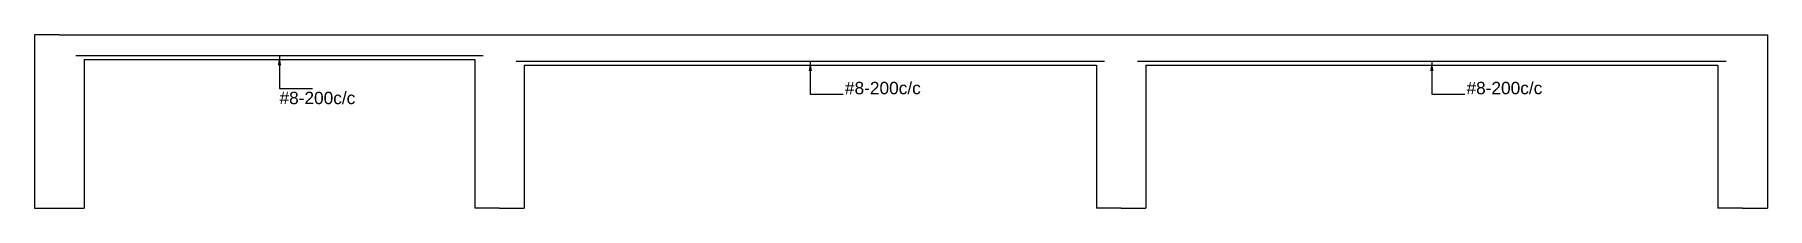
# Model space of a CAD drawing. Extents: x 0 to 119, y -5 to 121.
# Drawn here: x 70.41 to 80.92, y 115.83 to 116.88 of the extents above; entities that cross this region are included whole.
import ezdxf

# ---------------------------------------------------------------- set-up
doc = ezdxf.new("R2010")
doc.units = 0
for name, color, linetype in [('LongBars', 1, 'CONTINUOUS'), ('Longsection', 2, 'CONTINUOUS'), ('Slab_Bottom_Steel', 1, 'CONTINUOUS')]:
    doc.layers.add(name, color=color, linetype=linetype)
doc.styles.add('STRUDS_Arial', font='ARIAL.TTF', dxfattribs={"height": 0.04})

msp = doc.modelspace()

# ---------------------------------------------------------------- texts
at = {"layer": 'LongBars', "style": 'STRUDS_Arial'}
for p in [(75.323, 116.52), (79.093, 116.52)]:
    msp.add_text('#8-200c/c', height=0.075, dxfattribs=at).set_placement(p)
at = {"layer": 'Slab_Bottom_Steel', "style": 'STRUDS_Arial'}
msp.add_text('#8-200c/c', height=0.075, dxfattribs=at).set_placement((71.893, 116.46))

# ---------------------------------------------------------------- linework, layer by layer
at = {"layer": 'Longsection'}
for p, q in [((70.558, 116.88), (70.408, 116.88)), ((70.408, 116.88), (70.408, 115.83)), ((70.558, 116.88), (73.228, 116.88)), ((73.228, 116.88), (76.998, 116.88)), ((76.998, 116.88), (80.768, 116.88)), ((80.768, 116.88), (80.918, 116.88)), ((80.918, 116.88), (80.918, 115.83)), ((70.708, 116.73), (73.078, 116.73)), ((70.708, 116.73), (70.708, 115.83)), ((73.078, 116.73), (73.078, 115.83)), ((73.378, 116.695), (76.848, 116.695)), ((73.378, 116.695), (73.378, 115.83)), ((76.848, 116.695), (76.848, 115.83)), ((77.148, 116.695), (80.618, 116.695)), ((77.148, 116.695), (77.148, 115.83)), ((80.618, 116.695), (80.618, 115.83)), ((70.408, 115.83), (70.558, 115.83)), ((70.558, 115.83), (70.708, 115.83)), ((73.228, 115.83), (73.078, 115.83)), ((73.228, 115.83), (73.378, 115.83)), ((76.998, 115.83), (76.848, 115.83)), ((76.998, 115.83), (77.148, 115.83)), ((80.768, 115.83), (80.618, 115.83)), ((80.768, 115.83), (80.918, 115.83))]:
    msp.add_line(p, q, dxfattribs=at)
at = {"layer": 'Slab_Bottom_Steel'}
for p, q in [((70.658, 116.755), (73.128, 116.755)), ((71.893, 116.755), (71.893, 116.555)), ((73.328, 116.72), (76.898, 116.72)), ((75.113, 116.72), (75.113, 116.52)), ((77.098, 116.72), (80.668, 116.72)), ((78.883, 116.72), (78.883, 116.52)), ((71.893, 116.555), (72.093, 116.555)), ((75.113, 116.52), (75.313, 116.52)), ((78.883, 116.52), (79.083, 116.52))]:
    msp.add_line(p, q, dxfattribs=at)
for points in [[(71.893, 116.755), (71.883, 116.695), (71.893, 116.755), (71.903, 116.695)], [(75.113, 116.72), (75.103, 116.66), (75.113, 116.72), (75.123, 116.66)], [(78.883, 116.72), (78.873, 116.66), (78.883, 116.72), (78.893, 116.66)]]:
    msp.add_solid(points, dxfattribs=at)

msp.set_redraw_order([(e.dxf.handle, doc.entitydb.next_handle()) for e in msp.query("TEXT MTEXT ATTDEF DIMENSION ARC_DIMENSION")])  # texts and dimensions are drawn at this point

doc.saveas('drawing.dxf')
